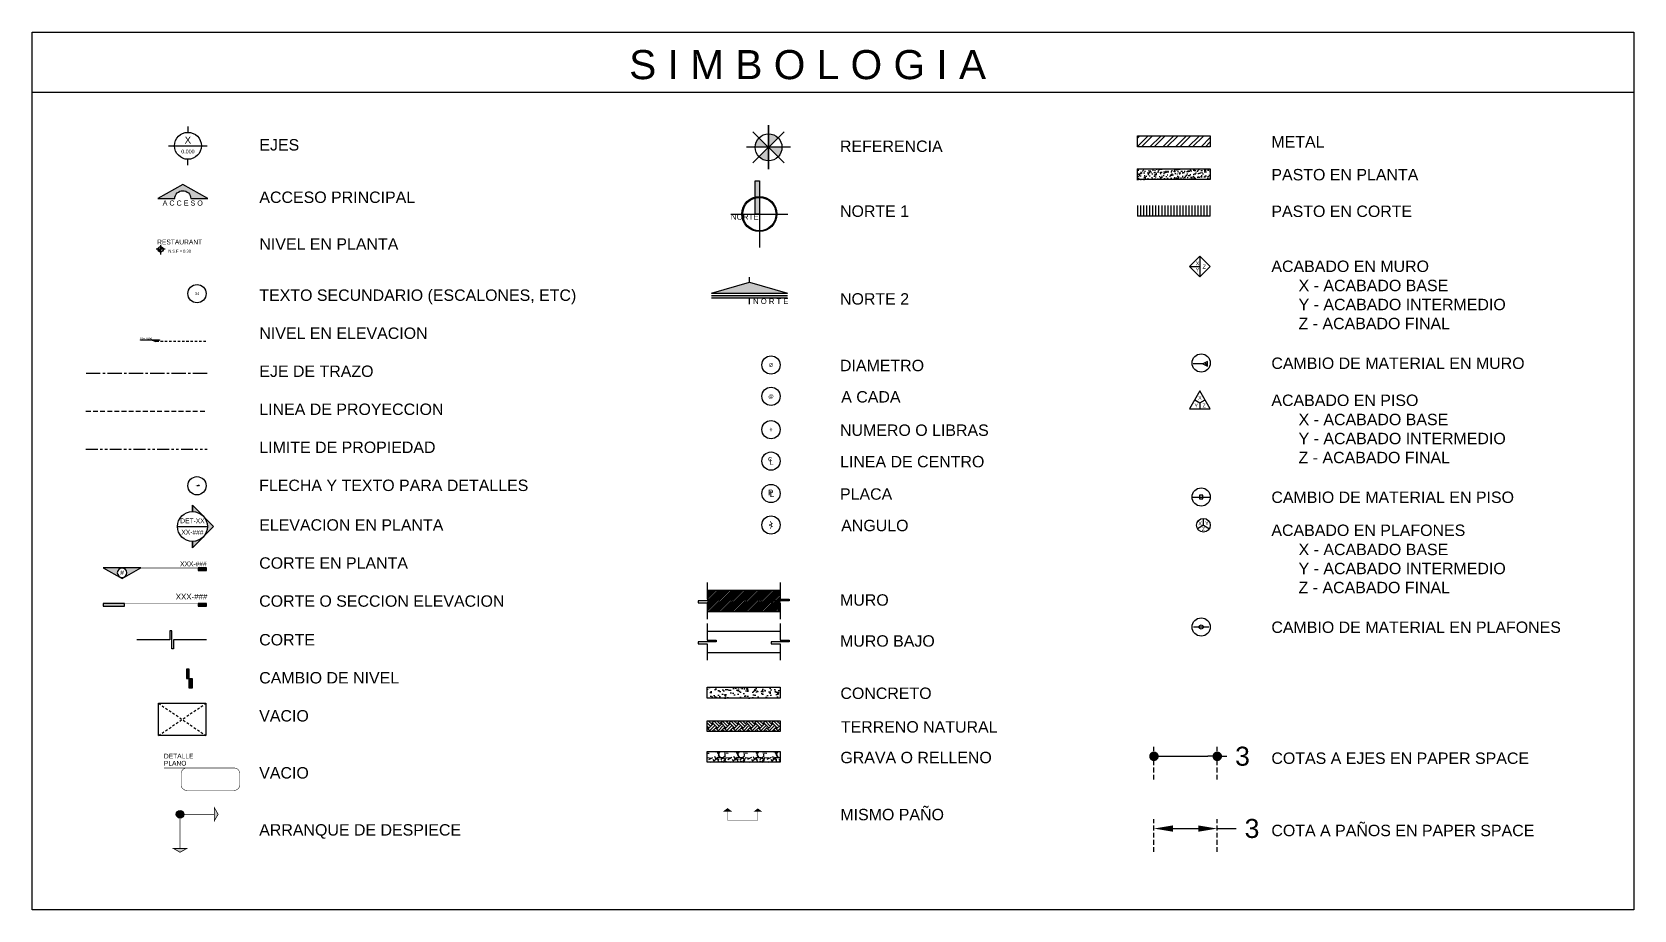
# Model space of a CAD drawing. Header units: metres. Extents: x 8 to 298, y 7 to 251.
# Drawn here: x 69.1 to 153.3, y 204.9 to 251 of the extents above; entities that cross this region are included whole.
import ezdxf
from ezdxf.enums import TextEntityAlignment as Align

# ---------------------------------------------------------------- set-up
doc = ezdxf.new("R2010")
doc.units = ezdxf.units.M
doc.header["$MEASUREMENT"] = 0
for name, pattern in [('CENTER2', [1.125, 0.75, -0.125, 0.125, -0.125]), ('DASHED', [19.05, 12.7, -6.35]), ('HIDDEN', [0.375, 0.25, -0.125]), ('HIDDEN2', [0.1875, 0.125, -0.0625]), ('PHANTOM2', [1.25, 0.625, -0.125, 0.125, -0.125, 0.125, -0.125])]:
    doc.linetypes.add(name, pattern=pattern)
for name, color, linetype in [('A-COTAS', 2, 'Continuous'), ('A-DETALLES', 3, 'Continuous'), ('A-FLECHAS', 2, 'Continuous'), ('A-HATCH', 8, 'Continuous'), ('A-MUROS', 1, 'Continuous'), ('A-SIMBOLOGIA', 3, 'Continuous'), ('A-TEXTOS', 2, 'Continuous')]:
    doc.layers.add(name, color=color, linetype=linetype)
doc.styles.add('75', font='arial.ttf')
doc.styles.add('ARIAL', font='arial.ttf')
doc.styles.add('ch-100', font='arial.ttf')
doc.styles.add('NOT-50', font='arial.ttf')
doc.styles.get("Standard").update_dxf_attribs({"font": 'arial.ttf'})
doc.styles.add('TEXTO1', font='ARCHISEL.SHX')
doc.dimstyles.new('COTAS BASICA', dxfattribs={"dimtxt": 1, "dimasz": 1, "dimexe": 0.5, "dimexo": 0.5, "dimgap": 0.5, "dimtad": 0, "dimdec": 0, "dimlfac": 1000, "dimzin": 9, "dimdsep": 46, "dimtxsty": 'Standard', "dimcen": 0, "dimclrd": 2, "dimclre": 8, "dimclrt": 3, "dimadec": 0, "dimazin": 0, "dimtfac": 1, "dimtdec": 0, "dimtmove": 0, "dimatfit": 3, "dimfxl": 1, "dimarcsym": 0})
doc.dimstyles.new('ENTREJES', dxfattribs={"dimtxt": 0.15, "dimasz": 0.075, "dimexe": 0.1, "dimexo": 0.1, "dimgap": 0.1, "dimtad": 0, "dimtih": 1, "dimtoh": 1, "dimzin": 1, "dimdsep": 46, "dimtxsty": 'TEXTO1', "dimcen": 0.1, "dimclrd": 2, "dimclrt": 2, "dimadec": 0, "dimazin": 0, "dimtm": 1e-09, "dimtfac": 1, "dimtix": 1, "dimtofl": 0, "dimtmove": 2, "dimatfit": 3, "dimfxl": 1, "dimtvp": 1, "dimtolj": 1, "dimtzin": 0, "dimarcsym": 0})

msp = doc.modelspace()

# ---------------------------------------------------------------- texts
at = {"layer": 'A-TEXTOS'}
for s, p in [('EJES', (81.0432621, 245.1100001)), ('REFERENCIA', (111.5835639, 245.0340901)), ('ACCESO PRINCIPAL', (81.0432621, 242.3525792)), ('NORTE 1', (111.5856103, 241.6207134)), ('NIVEL EN PLANTA', (81.0432621, 239.8931123)), ('TEXTO SECUNDARIO (ESCALONES, ETC)', (81.0432621, 237.203104)), ('NORTE 2', (111.5856103, 237.0069478)), ('NIVEL EN ELEVACION', (81.0432621, 235.203104)), ('EJE DE TRAZO', (81.0408065, 233.203104)), ('DIAMETRO', (111.5847917, 233.5050198)), ('A CADA', (111.6494575, 231.8570148)), ('LINEA DE PROYECCION', (81.0408065, 231.203104)), ('NUMERO O LIBRAS', (111.5856103, 230.1029555)), ('LIMITE DE PROPIEDAD', (81.0408065, 229.203104)), ('LINEA DE CENTRO', (111.5880659, 228.4494842)), ('FLECHA Y TEXTO PARA DETALLES', (81.0334395, 227.203104)), ('PLACA', (111.5847917, 226.7447521)), ('ELEVACION EN PLANTA', (81.0358951, 225.1172836)), ('ANGULO', (111.6494575, 225.0908739)), ('CORTE EN PLANTA', (81.0358951, 223.1172836)), ('CORTE O SECCION ELEVACION', (81.0358951, 221.1172836)), ('MURO', (111.5872474, 221.1726346)), ('CORTE', (81.0358951, 219.0821327)), ('MURO BAJO', (111.5872474, 219.0175859)), ('CAMBIO DE NIVEL', (81.0358951, 217.0821327)), ('CONCRETO', (111.6077112, 216.2675229)), ('VACIO', (81.0358951, 215.0821327)), ('TERRENO NATURAL', (111.6298122, 214.4996237)), ('GRAVA O RELLENO', (111.6048463, 212.8888716)), ('VACIO', (81.0358951, 212.0821327)), ('MISMO PAÑO', (111.6048463, 209.8888716)), ('ARRANQUE DE DESPIECE', (81.0358951, 209.0821327))]:
    msp.add_text(s, height=0.6, dxfattribs=at).set_placement(p, align=Align.MIDDLE_LEFT)
at = {"layer": 'A-TEXTOS', "style": 'ARIAL'}
msp.add_text('34', height=0.1368, dxfattribs=at).set_placement((77.6620981, 237.2192631))
at = {"layer": 'A-TEXTOS'}
for s, p in [('Ø', (107.956758, 233.5319901)), ('@', (107.956758, 231.8835759)), ('#', (107.956758, 230.1299258))]:
    msp.add_text(s, height=0.2, dxfattribs=at).set_placement(p, align=Align.MIDDLE_CENTER)
at = {"layer": 'A-TEXTOS', "attachment_point": 1}
for s, insert, char_height, width in [('S I M B O L O G I A', (100.4962882, 250.0936366), 1.530813975, 49.202104634), ('\\pxql;METAL', (134.2762912, 245.568868), 0.6, 26.215051963), ('\\pxql;PASTO EN PLANTA', (134.2762912, 243.8402573), 0.6, 26.215051963), ('\\pxql;PASTO EN CORTE', (134.2762912, 241.9152134), 0.6, 26.215051963), ('\\pxql;ACABADO EN MURO', (134.2762912, 239.0223821), 0.6, 26.215051963), ('\\pxql;X - ACABADO BASE\\PY - ACABADO INTERMEDIO\\PZ - ACABADO FINAL', (135.7073653, 238.0131234), 0.6, 26.215051963), ('\\pxql;CAMBIO DE MATERIAL EN MURO', (134.2762912, 233.9228672), 0.6, 26.215051963), ('\\pxql;ACABADO EN PISO', (134.2762912, 231.9745859), 0.6, 26.215051963), ('\\pxql;X - ACABADO BASE\\PY - ACABADO INTERMEDIO\\PZ - ACABADO FINAL', (135.7073653, 230.9653271), 0.6, 26.215051963), ('\\pxql;CAMBIO DE MATERIAL EN PISO', (134.2762912, 226.8750709), 0.6, 26.215051963), ('\\pxql;ACABADO EN PLAFONES', (134.2762912, 225.1393083), 0.6, 26.215051963), ('\\pxql;X - ACABADO BASE\\PY - ACABADO INTERMEDIO\\PZ - ACABADO FINAL', (135.7073653, 224.1300496), 0.6, 26.215051963), ('\\pxql;CAMBIO DE MATERIAL EN PLAFONES', (134.2762912, 220.0397933), 0.6, 26.215051963), ('\\pxql;COTAS A EJES EN PAPER SPACE', (134.2762912, 213.1521717), 0.6, 26.215051963), ('\\pxql;COTA A PAÑOS EN PAPER SPACE', (134.2762912, 209.3519159), 0.6, 26.215051963)]:
    msp.add_mtext(s, dxfattribs=dict(at, insert=insert, char_height=char_height, width=width))
at = {"layer": 'A-TEXTOS', "insert": (77.7600718, 227.1798363), "char_height": 0.005, "width": 0.103230318, "attachment_point": 3, "style": 'NOT-50'}
msp.add_mtext('\\pxqr;CARGADOR VERTICAL\\PDE ALUMINIO', dxfattribs=at)
at = {"layer": 'A-TEXTOS', "style": 'ARIAL'}
for tag, text, p in [('PLANO', 'XX-###', (76.6155957, 212.5870365)), ('DETALLE', 'DET-XX', (76.8000261, 212.9620365))]:
    msp.add_attdef(tag, text=text, height=0.25, dxfattribs=at).set_placement(p, align=Align.MIDDLE_CENTER)

# ---------------------------------------------------------------- blocks, each defined once
blk = doc.blocks.new('ACABADO-M')
at = {"color": 0}
for q in [(-0.235, -0.136), (0, 0.271), (0.235, -0.136)]:
    blk.add_line((0, 0), q, dxfattribs=at)
blk.add_circle((0, 0), 0.271, dxfattribs=at)
at = {"color": 2, "style": '75'}
for tag, p in [('M-1ER-ACABADO', (0.139, 0.08)), ('M-BASE', (-0.13, 0.075)), ('M-2DO-ACABADO', (0, -0.151))]:
    blk.add_attdef(tag, text='', height=0.15, dxfattribs=at).set_placement(p, align=Align.MIDDLE_CENTER)
blk = doc.blocks.new('PL-ACABADO')
at = {"color": 0}
for p, q in [((-0.205, 0.118), (0, 0)), ((0, 0), (0.205, 0.118)), ((0, 0), (0, -0.237))]:
    blk.add_line(p, q, dxfattribs=at)
blk.add_lwpolyline([(0, 0.474), (-0.41, -0.237), (0.41, -0.237)], close=True, dxfattribs=at)
at = {"color": 2, "style": '75'}
for tag, p in [('PL-1', (0, 0.197)), ('PL-2', (-0.146, -0.109)), ('PL-3', (0.166, -0.109))]:
    blk.add_attdef(tag, text='', height=0.15, dxfattribs=at).set_placement(p, align=Align.MIDDLE_CENTER)
blk = doc.blocks.new('P-ACABADO')
at = {"color": 0}
for p, q in [((-0.407, 0), (0, 0)), ((0, 0.407), (0, -0.407))]:
    blk.add_line(p, q, dxfattribs=at)
blk.add_lwpolyline([(0, 0.407), (-0.407, 0), (0, -0.407), (0.407, 0)], close=True, dxfattribs=at)
at = {"color": 2, "style": '75'}
for tag, p in [('P-ACABADO', (-0.093, 0.129)), ('3ER-ACABADO-P', (0.173, 0)), ('2DO-ACABADO-P', (-0.093, -0.129))]:
    blk.add_attdef(tag, text='', height=0.15, dxfattribs=at).set_placement(p, align=Align.MIDDLE_CENTER)
blk = doc.blocks.new('AC2')
at = {"color": 0}
blk.add_lwpolyline([(4134.018, 719.153), (4134.946, 719.153)], dxfattribs=at)
blk.add_lwpolyline([(4134.576, 719.247), (4134.388, 719.247), (4134.388, 719.059), (4134.576, 719.059)], close=True, dxfattribs=at)
blk = doc.blocks.new('AC3')
at = {"color": 0}
blk.add_lwpolyline([(4134.891, 712.318), (4134.074, 712.318)], dxfattribs=at)
blk.add_circle((4134.482, 712.318), 0.107, dxfattribs=at)
blk = doc.blocks.new('AC1')
at = {"color": 0}
for points in [[(4134.562, 726.158), (4134.065, 726.158)], [(4134.819, 726.029), (4134.691, 726.222)]]:
    blk.add_lwpolyline(points, dxfattribs=at)
blk.add_lwpolyline([(4134.562, 726.158), (4134.819, 726.029), (4134.819, 726.286)], close=True, dxfattribs=at)
blk = doc.blocks.new('NIVEL ELEVACION')
for points in [[(0.66, 0.29), (0.66, 0.26), (-2.83, 0.26), (-2.83, 0.29)], [(0.66, 0.23), (-0.66, 0.23), (0, 0)]]:
    blk.add_hatch(color=8).paths.add_polyline_path(points)
at = {"color": 3}
for points in [[(0.66, 0.29), (0.66, 0.26), (-2.83, 0.26), (-2.83, 0.29)], [(0, 0), (0.66, 0.23), (-0.66, 0.23)]]:
    blk.add_lwpolyline(points, close=True, dxfattribs=at)
at = {"color": 7, "style": 'ARIAL'}
blk.add_attdef('NIVEL', text='', height=0.351, dxfattribs=at).set_placement((-2.83, 0.29), align=Align.BOTTOM_LEFT)
blk = doc.blocks.new('EJE BASICA')
at = {"color": 3}
for p, q in [((0, 1.017), (0, 0.708)), ((-1.017, 0), (1.017, 0)), ((0, -1.017), (0, -0.708))]:
    blk.add_line(p, q, dxfattribs=at)
blk.add_circle((0, 0), 0.708, dxfattribs=at)
at = {"color": 7, "style": 'ARIAL'}
for tag, height, p in [('EJE', 0.36, (0, 0.3)), ('DISTANCIA', 0.2, (0, -0.3))]:
    blk.add_attdef(tag, text='', height=height, dxfattribs=at).set_placement(p, align=Align.MIDDLE_CENTER)
blk = doc.blocks.new('NIVEL')
at = {"color": 3}
for p, q in [((0, 0.223), (0, -0.274)), ((0.239, 0), (-0.239, 0))]:
    blk.add_line(p, q, dxfattribs=at)
at = {"color": 8, "const_width": 0.137}
for points in [[(-0.068, 0, 0.414214), (0, -0.068)], [(0.068, 0, 0.414214), (0, 0.068)]]:
    blk.add_lwpolyline(points, format="xyb", dxfattribs=at)
at = {"color": 3}
blk.add_circle((0, 0), 0.137, dxfattribs=at)
at = {"style": 'ARIAL'}
for tag, height, p in [('AREA', 0.25, (1, 0.383)), ('NIVEL', 0.15, (1, -0.1))]:
    blk.add_attdef(tag, text='', height=height, dxfattribs=at).set_placement(p, align=Align.MIDDLE_CENTER)
blk = doc.blocks.new('*U29')
h = blk.add_hatch(color=8)
h.paths.add_polyline_path([(0, 0.57), (-2, 0), (2, 0)])
h.paths.add_polyline_path([(2, -0.25), (2, -0.125), (-2, -0.125), (-2, -0.25)])
at = {"color": 0}
for points in [[(0, 0.57), (0, 0.846)], [(-2, 0), (0, 0.57), (2, 0)], [(-2, 0), (2, 0)], [(-2, -0.125), (2, -0.125)], [(-2, -0.25), (2, -0.25)], [(0, -0.576), (0, -0.25)]]:
    blk.add_lwpolyline(points, dxfattribs=at)
at = {"color": 2, "insert": (0.194, -0.281), "char_height": 0.288, "width": 12.58322, "attachment_point": 1}
blk.add_mtext('\\pxql;N O R T E', dxfattribs=at)
blk = doc.blocks.new('*U28')
h = blk.add_hatch(color=8)
edge = h.paths.add_edge_path()
edge.add_line((0.417, 0), (1.319, 0))
edge.add_line((1.319, 0), (0, 0.748))
edge.add_line((0, 0.748), (-1.319, 0))
edge.add_line((-1.319, 0), (-0.417, 0))
edge.add_arc((0, 0), 0.417, 90, 180, ccw=False)
edge.add_arc((0, 0), 0.417, 0, 90, ccw=False)
at = {"color": 0}
blk.add_lwpolyline([(0.417, 0), (1.319, 0), (0, 0.748), (-1.319, 0), (-0.417, 0, -0.414214), (0, 0.417, -0.414214)], format="xyb", close=True, dxfattribs=at)
at = {"color": 2, "style": 'ARIAL'}
blk.add_text('A C C E S O', height=0.27, dxfattribs=at).set_placement((0, -0.1), align=Align.TOP_CENTER)
blk = doc.blocks.new('LINEA CENTRO')
at = {"color": 0, "style": 'ch-100'}
for s, p in [('c', (-0.156, -0.013)), ('L', (-0.089, -0.195))]:
    blk.add_text(s, height=0.3, dxfattribs=at).set_placement(p)
blk = doc.blocks.new('PLACA')
at = {"color": 0, "style": 'ch-100'}
for s, p in [('P', (-0.152, -0.1)), ('L', (-0.062, -0.175))]:
    blk.add_text(s, height=0.3, dxfattribs=at).set_placement(p)
blk = doc.blocks.new('ANGULO')
at = {"color": 0, "style": 'ch-100'}
for s, p in [('<', (0, 0)), (')', (0, 0.042))]:
    blk.add_text(s, height=0.3, dxfattribs=at).set_placement(p, align=Align.MIDDLE_CENTER)
blk = doc.blocks.new('REFERENCIA')
h = blk.add_hatch(color=8)
h.paths.add_polyline_path([(0, 0), (-0.5, 0.5, 0.198912), (-0.708, 0)])
h.paths.add_polyline_path([(0.5, 0.5, 0.198912), (0, 0.708), (0, 0)])
h.paths.add_polyline_path([(0, 0), (0.5, -0.5, 0.198912), (0.708, 0)])
h.paths.add_polyline_path([(0, 0), (-0.5, -0.5, 0.198912), (0, -0.708)])
at = {"color": 0}
for p, q in [((0, 1.158), (0, -1.158)), ((0, -1.158), (0, 1.158)), ((0.819, 0.819), (-0.819, -0.819)), ((0.819, -0.819), (-0.819, 0.819)), ((1.158, 0), (-1.158, 0))]:
    blk.add_line(p, q, dxfattribs=at)
blk.add_circle((0, 0), 0.708, dxfattribs=at)
blk = doc.blocks.new('*U25')
h = blk.add_hatch(color=0)
h.dxf.hatch_style = 1
h.paths.add_polyline_path([(0, 0.787), (0, 1.114), (0.557, 0.557, 0.198912)])
h.paths.add_polyline_path([(0.557, -0.557, 0.414214), (0.557, 0.557), (1.114, 0)])
h.paths.add_polyline_path([(0, -1.114), (0, -0.787, 0.198912), (0.557, -0.557)])
at = {"color": 0}
blk.add_line((-0.787, 0), (0.787, 0), dxfattribs=at)
blk.add_lwpolyline([(0, -1.114), (0, -0.787), (0, -1.114), (1.114, 0), (0, 1.114), (0, 0.787), (0, 1.114)], dxfattribs=at)
blk.add_circle((0, 0), 0.787, dxfattribs=at)
at = {"color": 2, "style": 'ARIAL'}
for tag, p in [('DETALLE', (0, 0.3)), ('PLANO', (0, -0.3))]:
    blk.add_attdef(tag, text='', height=0.25, dxfattribs=at).set_placement(p, align=Align.MIDDLE_CENTER)
blk = doc.blocks.new('_Dot')
at = {"color": 0, "linetype": 'ByBlock', "lineweight": -2}
blk.add_line((-0.5, 0), (-1, 0), dxfattribs=at)
at = {"color": 0, "linetype": 'ByBlock', "const_width": 0.5}
blk.add_lwpolyline([(-0.25, 0, 1), (0.25, 0, 1)], format="xyb", close=True, dxfattribs=at)
blk = doc.blocks.new('*D151')
at = {"layer": 'A-COTAS', "color": 8, "linetype": 'HIDDEN', "lineweight": -2, "transparency": 16777216}
for p, q in [((128.1, 211.73), (128.1, 213.451)), ((131.43, 211.73), (131.43, 213.451))]:
    blk.add_line(p, q, dxfattribs=at)
at = {"layer": 'A-COTAS', "color": 2, "lineweight": -2, "transparency": 16777216}
for p, q in [((128.6, 212.951), (130.93, 212.951)), ((131.43, 212.951), (131.93, 212.951))]:
    blk.add_line(p, q, dxfattribs=at)
at = {"layer": 'Defpoints', "color": 0, "transparency": 16777216}
for p in [(131.43, 212.951), (128.1, 211.23), (131.43, 211.23)]:
    blk.add_point(p, dxfattribs=at)
at = {"layer": 'A-COTAS', "color": 2, "lineweight": -2, "transparency": 16777216, "xscale": 0.5, "yscale": 0.5, "zscale": 0.5, "rotation": 180}
blk.add_blockref('_Dot', (128.1, 212.951), dxfattribs=at)
at = {"layer": 'A-COTAS', "color": 2, "lineweight": -2, "transparency": 16777216, "xscale": 0.5, "yscale": 0.5, "zscale": 0.5}
blk.add_blockref('_Dot', (131.43, 212.951), dxfattribs=at)
at = {"layer": 'A-COTAS', "color": 3, "transparency": 16777216, "insert": (132.757, 212.951), "char_height": 1, "attachment_point": 5}
blk.add_mtext('3', dxfattribs=at)
blk = doc.blocks.new('*D152')
at = {"layer": 'A-COTAS', "color": 8, "linetype": 'HIDDEN', "lineweight": -2, "transparency": 16777216}
for p, q in [((128.1, 207.93), (128.1, 209.651)), ((131.43, 207.93), (131.43, 209.651))]:
    blk.add_line(p, q, dxfattribs=at)
at = {"layer": 'A-COTAS', "color": 2, "lineweight": -2, "transparency": 16777216}
for p, q in [((129.1, 209.151), (130.43, 209.151)), ((131.43, 209.151), (132.43, 209.151))]:
    blk.add_line(p, q, dxfattribs=at)
at = {"layer": 'A-COTAS', "color": 2, "transparency": 16777216}
for points in [[(129.1, 209.318), (129.1, 208.985), (128.1, 209.151)], [(130.43, 209.318), (130.43, 208.985), (131.43, 209.151)]]:
    blk.add_solid(points, dxfattribs=at)
at = {"layer": 'Defpoints', "color": 0, "transparency": 16777216}
for p in [(131.43, 209.151), (128.1, 207.43), (131.43, 207.43)]:
    blk.add_point(p, dxfattribs=at)
at = {"layer": 'A-COTAS', "color": 3, "transparency": 16777216, "insert": (133.257, 209.151), "char_height": 1, "attachment_point": 5}
blk.add_mtext('3', dxfattribs=at)
blk = doc.blocks.new('*U24')
for points in [[(-5.445, 0), (-5.445, -0.137), (-4.318, -0.137), (-4.318, 0)], [(-0.445, 0), (-0.445, -0.137), (0, -0.137), (0, 0)]]:
    blk.add_hatch(color=8).paths.add_polyline_path(points)
at = {"color": 0}
for points in [[(-5.445, 0), (-5.445, -0.137), (-4.318, -0.137), (-4.318, 0)], [(-0.445, 0), (-0.445, -0.137), (0, -0.137), (0, 0)]]:
    blk.add_lwpolyline(points, close=True, dxfattribs=at)
at = {"color": 0, "linetype": 'DASHED', "const_width": 0.03}
blk.add_lwpolyline([(-4.318, -0.015), (-0.445, -0.015)], dxfattribs=at)
at = {"color": 2, "style": 'ARIAL'}
blk.add_attdef('UBICACION', text='', height=0.297, dxfattribs=at).set_placement((0.035, 0.216), align=Align.RIGHT)
blk = doc.blocks.new('*U27')
h = blk.add_hatch(color=8)
h.paths.add_polyline_path([(-4.45, 0.575), (-5.445, 0), (-3.454, 0)])
h.paths.add_polyline_path([(-4.2, 0.269, -1), (-4.7, 0.269, -1)], flags=16)
blk.add_hatch(color=8).paths.add_polyline_path([(-0.445, 0.15), (0, 0.15), (0, 0), (-0.445, 0)])
at = {"color": 0}
for points in [[(-5.445, 0), (-4.45, 0.575), (-3.454, 0)], [(-0.445, 0.15), (0, 0.15), (0, 0), (-0.445, 0)]]:
    blk.add_lwpolyline(points, close=True, dxfattribs=at)
at = {"color": 0, "linetype": 'DASHED', "const_width": 0.03}
blk.add_lwpolyline([(-3.703, 0.015), (-0.445, 0.015)], dxfattribs=at)
at = {"color": 0}
blk.add_circle((-4.45, 0.269), 0.25, dxfattribs=at)
at = {"color": 2, "style": 'ARIAL'}
blk.add_attdef('CORTE', text='', height=0.25, dxfattribs=at).set_placement((-4.45, 0.269), align=Align.MIDDLE_CENTER)
blk.add_attdef('UBICACION', text='', height=0.25, dxfattribs=at).set_placement((0, -0.075), align=Align.TOP_RIGHT)
blk = doc.blocks.new('NORTE')
blk.add_hatch(color=8).paths.add_polyline_path([(0, 0), (-0.217, 0), (-0.217, 1.753), (0, 1.753)])
at = {"color": 0}
blk.add_lwpolyline([(0, 0), (-0.217, 0), (-0.217, 1.753), (0, 1.753)], close=True, dxfattribs=at)
for points in [[(0, 1.753), (0, -1.753)], [(-1.5, 0), (1.5, 0)]]:
    blk.add_lwpolyline(points, dxfattribs=at)
for radius in [0.925, 0.875]:
    blk.add_circle((0, 0), radius, dxfattribs=at)
at = {"color": 2}
blk.add_text('NORTE', height=0.3, dxfattribs=at).set_placement((-1.5, 0), align=Align.TOP_LEFT)
blk = doc.blocks.new('CAMBIO DE NIVEL')
h = blk.add_hatch(color=8)
h.paths.add_polyline_path([(0, 0.5), (-0.15, 0.5), (-0.15, 0), (0, 0)])
h.paths.add_polyline_path([(0.15, 0), (0, 0), (0, -0.5), (0.15, -0.5)])
at = {"color": 0}
blk.add_lwpolyline([(-0.15, 0), (0.15, 0), (0.15, -0.5), (0, -0.5), (0, 0.5), (-0.15, 0.5)], close=True, dxfattribs=at)
blk = doc.blocks.new('despiece')
h = blk.add_hatch(color=0)
h.dxf.hatch_style = 1
h.paths.add_polyline_path([(0.5, 0), (0.45, 0.087), (0.45, -0.087)])
h.paths.add_polyline_path([(0.087, -0.45), (-0.087, -0.45), (0, -0.5)])
h = blk.add_hatch(color=0)
h.dxf.hatch_style = 1
edge = h.paths.add_edge_path()
edge.add_arc((0, 0), 0.05, -90, 270)
at = {"color": 0, "const_width": 0.01}
blk.add_lwpolyline([(0, -0.45), (0, 0), (0.45, 0)], dxfattribs=at)
for points in [[(0.45, -0.087), (0.5, 0), (0.45, 0.087)], [(-0.087, -0.45), (0, -0.5), (0.087, -0.45)]]:
    blk.add_lwpolyline(points, close=True, dxfattribs=at)
at = {"color": 0}
blk.add_circle((0, 0), 0.05, dxfattribs=at)

# ---------------------------------------------------------------- dimensions: what is measured, and where the dimension line sits
at = {"layer": 'A-COTAS'}
for base, p1, p2, override, picture, middle in [((131.4296043, 212.9514408), (128.1000372, 211.2299669), (131.4296043, 211.2299669), {"dimasz": 0.5, "dimlfac": -3.48867, "dimblk1": 'Dot', "dimblk2": 'Dot', "dimsah": 1}, '*D151', (132.7570259, 212.9514408)), ((131.4296043, 209.151185), (128.1000372, 207.4297111), (131.4296043, 207.4297111), {"dimlfac": -3.48867}, '*D152', (133.2570259, 209.151185))]:
    dim = msp.add_linear_dim(base=base, p1=p1, p2=p2, dimstyle='COTAS BASICA', override=override, dxfattribs=at)
    dim.commit()
    dim.dimension.update_dxf_attribs({"geometry": picture, "text_midpoint": middle})

# ---------------------------------------------------------------- hatches: boundary and pattern name
at = {"layer": 'A-DETALLES'}
h = msp.add_hatch(color=1, dxfattribs=at)
h.dxf.hatch_style = 1
h.paths.add_polyline_path([(105.671338, 210.2120168), (105.671338, 210.0476352), (105.8897993, 210.0476352)])
h.paths.add_polyline_path([(105.671338, 210.2120168), (105.4528767, 210.0476352), (105.671338, 210.0476352)])
h = msp.add_hatch(color=1, dxfattribs=at)
h.dxf.hatch_style = 1
h.paths.add_polyline_path([(107.2635947, 210.2120168), (107.2635947, 210.0476352), (107.0451334, 210.0476352)])
h.paths.add_polyline_path([(107.2635947, 210.2120168), (107.482056, 210.0476352), (107.2635947, 210.0476352)])
at = {"layer": 'A-HATCH'}
h = msp.add_hatch(dxfattribs=at)
h.set_pattern_fill('ANSI32', color=256, scale=0.05, style=0)
h.set_pattern_definition([(45, (-4003.89874, -494.26187), (-0.336759605, 0.336759605), []), (45, (-4003.67423, -494.26187), (-0.336759605, 0.336759605), [])])
h.paths.add_polyline_path([(127.2253425, 245.5736123), (131.0629332, 245.5736123), (131.0629332, 245.0062315), (127.2253425, 245.0062315)])
h = msp.add_hatch(dxfattribs=at)
h.set_pattern_fill('AR-SAND', color=256, scale=0.005, angle=45, style=0)
h.set_pattern_definition([(82.5, (-4003.89874, -492.5664), (-0.178690674, 0.167376745), [0, -0.19304, 0, -0.2159, 0, -0.206375]), (52.5, (-4003.89874, -492.5664), (-0.094505464, 0.412366426), [0, -0.10414, 0, -0.17399, 0, -0.066675]), (12.5, (-4004.0092, -492.67685), (0.279149913, 0.280166156), [0, -0.0635, 0, -0.2286, 0, -0.29845]), (2.5, (-4004.0092, -492.67685), (0.191140555, 0.34877539), [0, -0.03175, 0, -0.14986, 0, -0.17145])])
h.paths.add_polyline_path([(127.2253425, 243.8453235), (131.0629332, 243.8453235), (131.0629332, 243.2779426), (127.2253425, 243.2779426)])
h = msp.add_hatch(dxfattribs=at)
h.set_pattern_fill('ANSI31', color=256, scale=0.05, angle=45, style=0)
h.set_pattern_definition([(90, (-4003.89874, -492.5664), (-0.15875, 3e-17), [])])
h.paths.add_polyline_path([(127.2253425, 241.9202796), (131.0629332, 241.9202796), (131.0629332, 241.3528987), (127.2253425, 241.3528987)])
h = msp.add_hatch(dxfattribs=at)
h.set_pattern_fill('ANSI31', color=256, scale=0.02, style=0)
h.set_pattern_definition([(45, (-4271.16836, -339.38566), (-0.0449012806, 0.0449012806), [])])
h.paths.add_polyline_path([(108.4360995, 221.6904922), (104.5985088, 221.6904922), (104.5985088, 220.5557305), (108.4360995, 220.5557305)])
h = msp.add_hatch(dxfattribs=at)
h.set_pattern_fill('AR-CONC', color=256, scale=0.003, style=0)
h.set_pattern_definition([(50, (-4026.52557, -526.6309), (0.546554007, -0.047817257), [0.05715, -0.62865]), (355, (-4026.52557, -526.6309), (-0.10572848, 0.57316993), [0.04572, -0.50292]), (100.451, (-4026.48, -526.6349), (0.440827505, 0.525350063), [0.04857, -0.53427]), (46.1842, (-4026.5256, -526.4785), (0.81323712, -0.12612698), [0.085725, -0.942975]), (96.6356, (-4026.4578, -526.489), (0.7122127, 0.74227667), [0.072855, -0.801405]), (351.184, (-4026.5256, -526.4785), (0.71221382, 0.74227535), [0.06858, -0.75438]), (21, (-4026.44937, -526.5166), (0.45484464, -0.306796556), [0.05715, -0.62865]), (326, (-4026.44937, -526.5166), (0.185406085, 0.5525639), [0.04572, -0.50292]), (71.4514, (-4026.41147, -526.54217), (0.64024947, 0.24576857), [0.04857, -0.53427]), (37.5, (-4026.52557, -526.6309), (0.00926581, 0.253665117), [0, -0.496824, 0, -0.51054, 0, -0.504825]), (7.5, (-4026.52557, -526.6309), (0.200458988, 0.300541724), [0, -0.291084, 0, -0.485394, 0, -0.192405]), (327.5, (-4026.6955, -526.6309), (0.4067717855, -0.017186232), [0, -0.1905, 0, -0.59436, 0, -0.78867]), (317.5, (-4026.7717, -526.6309), (0.444387544, 0.076279473), [0, -0.24765, 0, -0.394716, 0, -0.56007])])
h.paths.add_polyline_path([(104.5985088, 216.5832303), (108.4360995, 216.5832303), (108.4360995, 216.0158494), (104.5985088, 216.0158494)])
h = msp.add_hatch(dxfattribs=at)
h.set_pattern_fill('EARTH', color=256, scale=0.05, angle=45, style=0)
h.set_pattern_definition([(45, (-4026.52557, -526.6309), (3e-17, 0.449012806), [0.3175, -0.3175]), (45, (-4026.60976, -526.5467), (3e-17, 0.449012806), [0.3175, -0.3175]), (45, (-4026.69395, -526.46252), (3e-17, 0.449012806), [0.3175, -0.3175]), (135, (-4026.69395, -526.4064), (-0.449012806, 3e-17), [0.3175, -0.3175]), (135, (-4026.60976, -526.3222), (-0.449012806, 3e-17), [0.3175, -0.3175]), (135, (-4026.52557, -526.238), (-0.449012806, 3e-17), [0.3175, -0.3175])])
h.paths.add_polyline_path([(104.5985088, 214.8153311), (108.4360995, 214.8153311), (108.4360995, 214.2479502), (104.5985088, 214.2479502)])
h = msp.add_hatch(dxfattribs=at)
h.set_pattern_fill('GRAVEL', color=256, scale=0.04, style=0)
h.set_pattern_definition([(228.0128, (-4025.79405, -527.22565), (-8.1280069064, -9.1440112358), [0.1366884, -13.5322]), (184.9697, (-4025.88549, -527.32725), (12.19201972247, 1.01599283015), [0.234562, -23.2216]), (132.5104, (-4026.11917, -527.34757), (10.1599926073, -11.176010917), [0.1653928, -16.37388]), (267.2737, (-4026.51541, -527.60157), (1.01599558833, 20.31999346135), [0.213602, -21.14656]), (292.8337, (-4026.52557, -527.81493), (-5.0800144222, 12.192006932), [0.2094536, -20.73592]), (357.2737, (-4026.44429, -528.00797), (-20.31999346135, 1.01599558833), [0.213602, -21.14656]), (37.6942, (-4026.23093, -528.01813), (-13.2080083445, -10.1599909428), [0.2824776, -27.96524]), (72.2553, (-4026.00741, -527.84541), (7.1120142262, 22.3520064824), [0.266688, -26.40212]), (121.4296, (-4025.92613, -527.59141), (-8.1280020941, 13.207984464), [0.2143252, -21.2182]), (175.2364, (-4026.03789, -527.40853), (11.1759912212, -1.0159904651), [0.2446852, -11.98956]), (222.3974, (-4026.28173, -527.38821), (-12.1920003669, -11.17598546025), [0.3164312, -31.32672]), (138.8141, (-4025.50957, -527.61173), (-7.1119954697, 6.0959906228), [0.108002, -10.69224]), (171.4692, (-4025.59085, -527.54061), (13.20797983824, -2.03200512), [0.2054728, -20.34184]), (225, (-4025.79405, -527.5101), (-2e-16, -1.01599931), [0.1436836, -1.293156]), (203.1986, (-4025.86517, -527.38821), (5.0800171302, 2.0320089097), [0.0773764, -7.66024]), (291.8014, (-4025.93629, -527.4187), (-1.016000713, 3.0480019635), [0.1094264, -5.36192]), (30.9638, (-4025.89565, -527.52029), (3.047996782, 2.0320015835), [0.177728, -5.74652]), (161.5651, (-4025.74325, -527.42885), (2.032000927, -1.01599849), [0.1285148, -3.08436]), (16.3895, (-4026.52557, -527.41869), (10.1600056056, 3.04799366), [0.1800352, -17.82352]), (70.3462, (-4026.35285, -527.36789), (-4.0639886755, -11.1759841954), [0.1510396, -14.95288]), (293.1986, (-4025.74325, -527.22565), (-2.0320089097, 5.0800171302), [0.154752, -7.58288]), (343.6105, (-4025.68229, -527.36789), (-10.1600056056, 3.04799366), [0.1800352, -17.82352]), (339.444, (-4026.52557, -528.04861), (-5.0800063057, 2.0319975344), [0.173614, -8.50708]), (294.7751, (-4026.36301, -528.10957), (-5.0799881615, 11.1759948105), [0.1454688, -14.40144]), (66.8014, (-4025.73309, -528.24165), (2.0320089097, 5.0800171302), [0.154752, -7.58288]), (17.354, (-4025.67213, -528.09941), (-13.20800071274, -4.0639938702), [0.1703132, -16.86096]), (69.444, (-4026.23093, -528.24165), (-2.0319975344, -5.0800063057), [0.0868072, -8.59392]), (101.3099, (-4025.79405, -528.24165), (-1.015994985, 4.063986984), [0.051806, -5.1288]), (165.9638, (-4025.8042, -528.19085), (3.048002142, -1.015998242), [0.2094536, -3.97962]), (186.009, (-4026.00741, -528.14005), (10.1599850178, 1.0159976274), [0.1941068, -19.21656]), (303.6901, (-4025.89565, -527.61173), (-1.016000349, 2.03199804), [0.1465296, -3.516712]), (353.1572, (-4025.81437, -527.73365), (17.27200714266, -2.03200910066), [0.2558228, -25.3264]), (60.9454, (-4025.56037, -527.76413), (-4.0639905463, -7.1119830443), [0.1046032, -10.35576]), (90, (-4025.5096, -527.6727), (-1.016, 1.016), [0.06096, -0.95504]), (120.2564, (-4026.02773, -528.10957), (4.0639913867, -7.111996413), [0.1411468, -13.97356]), (48.0128, (-4026.09885, -527.98765), (8.1280069064, 9.1440112358), [0.2733772, -13.39552]), (0, (-4025.916, -527.7845), (1.016, 1.016), [0.26416, -0.75184]), (325.3048, (-4025.65181, -527.78445), (-10.1599823964, 7.1120006762), [0.160644, -15.90372]), (254.0546, (-4025.51973, -527.87589), (-1.016002592, -4.0640096813), [0.1479316, -7.24868]), (207.646, (-4025.56037, -528.01813), (-19.3039932196, -10.1600063899), [0.240858, -23.845]), (175.4261, (-4025.77373, -528.12989), (-13.2080030419, 1.0159950845), [0.2548116, -25.22632]), (175.4261, (-4025.77373, -528.12989), (-13.2080030419, 1.0159950845), [0.2548116, -25.22632])])
h.paths.add_polyline_path([(104.5985088, 213.204579), (108.4360995, 213.204579), (108.4360995, 212.6371981), (104.5985088, 212.6371981)])

# ---------------------------------------------------------------- linework, layer by layer
for points in [[(69.0866078, 251.0407964), (153.3477294, 251.0407964), (153.3477294, 204.8715347), (69.0866078, 204.8715347)], [(75.7376172, 215.7406401), (78.2338907, 215.7406401), (78.2338907, 214.0418751), (75.7376172, 214.0418751)]]:
    msp.add_lwpolyline(points, close=True)
msp.add_lwpolyline([(69.0866078, 247.8861881), (153.3477294, 247.8861881)])
at = {"layer": 'A-DETALLES', "const_width": 0.025}
msp.add_lwpolyline([(77.2284098, 212.3370365), (76.0235937, 212.3370365)], dxfattribs=at)
at = {"layer": 'A-DETALLES', "linetype": 'DASHED', "const_width": 0.025}
msp.add_lwpolyline([(76.9284098, 211.4584714), (76.9284098, 212.0370365, -0.4142135623), (77.2284098, 212.3370365), (79.7159734, 212.3370365, -0.4142135623), (80.0159734, 212.0370365), (80.0159734, 211.4584714), (80.0159734, 211.4584714, -0.4142135623), (79.7159734, 211.1584714), (77.2284098, 211.1584714, -0.4142135623)], format="xyb", close=True, dxfattribs=at)
at = {"layer": 'A-DETALLES', "color": 1}
msp.add_lwpolyline([(107.2635947, 210.0476352, 0.025, 0.025, 0), (107.2635947, 209.5982827, 0.025, 0.025, 0), (105.671338, 209.5982827, 0.025, 0.025, 0), (105.671338, 210.0476352, 0.025, 0.025, 0), (105.4528767, 210.0476352, 0.025, 0.025, 0), (105.671338, 210.2120168, 0.025, 0.025, 0), (105.8897993, 210.0476352, 0.025, 0.025, 0), (105.671338, 210.0476352, 0, 0, 0)], format="xyseb", dxfattribs=at)
at = {"layer": 'A-HATCH', "linetype": 'HIDDEN2'}
for p, q in [((78.2267313, 234.7649885), (75.6019625, 234.7649885)), ((75.7376172, 215.7406401), (78.2338907, 214.0418751)), ((75.7376172, 214.0418751), (78.2338907, 215.7406401))]:
    msp.add_line(p, q, dxfattribs=at)
at = {"layer": 'A-HATCH', "linetype": 'CENTER2'}
msp.add_line((71.927358, 233.105664), (78.3014214, 233.105664), dxfattribs=at)
at = {"layer": 'A-HATCH', "linetype": 'HIDDEN'}
msp.add_line((71.9224467, 231.105664), (78.29651, 231.105664), dxfattribs=at)
at = {"layer": 'A-HATCH', "linetype": 'PHANTOM2'}
msp.add_line((71.9224467, 229.105664), (78.29651, 229.105664), dxfattribs=at)
at = {"layer": 'A-HATCH'}
msp.add_lwpolyline([(104.5985088, 216.5832303), (108.4360995, 216.5832303), (108.4360995, 216.0158494), (104.5985088, 216.0158494)], close=True, dxfattribs=at)
at = {"layer": 'A-MUROS'}
for p, q in [((104.5985088, 221.6904922), (108.4360995, 221.6904922)), ((108.4360995, 220.5557305), (104.5985088, 220.5557305)), ((104.5985088, 219.5354435), (108.4360995, 219.5354435)), ((108.4360995, 218.4006818), (104.5985088, 218.4006818))]:
    msp.add_line(p, q, dxfattribs=at)
at = {"layer": 'A-SIMBOLOGIA', "ltscale": 500000}
for points in [[(104.5985088, 222.0887363), (104.5985088, 221.2168613), (105.0672588, 221.2168613), (105.0672588, 221.1231113), (104.1297588, 221.1231113), (104.1297588, 221.0293613), (104.5985088, 221.0293613), (104.5985088, 220.1574863)], [(108.4360995, 222.0887363), (108.4360995, 221.2168613), (108.9048495, 221.2168613), (108.9048495, 221.1231113), (107.9673495, 221.1231113), (107.9673495, 221.0293613), (108.4360995, 221.0293613), (108.4360995, 220.1574863)], [(104.5985088, 219.9336876), (104.5985088, 219.0618126), (105.0672588, 219.0618126), (105.0672588, 218.9680626), (104.1297588, 218.9680626), (104.1297588, 218.8743126), (104.5985088, 218.8743126), (104.5985088, 218.0024376)], [(108.4360995, 219.9336876), (108.4360995, 219.0618126), (108.9048495, 219.0618126), (108.9048495, 218.9680626), (107.9673495, 218.9680626), (107.9673495, 218.8743126), (108.4360995, 218.8743126), (108.4360995, 218.0024376)], [(78.2719534, 219.0748902), (76.5282034, 219.0748902), (76.5282034, 218.6061402), (76.4344534, 218.6061402), (76.4344534, 219.5436402), (76.3407034, 219.5436402), (76.3407034, 219.0748902), (74.5969534, 219.0748902)]]:
    msp.add_lwpolyline(points, dxfattribs=at)
at = {"layer": 'Defpoints'}
msp.add_line((131.0629332, 241.3528987), (127.2253425, 241.3528987), dxfattribs=at)
for points in [[(127.2253425, 245.5739341), (131.0629332, 245.5739341), (131.0629332, 245.0065533), (127.2253425, 245.0065533)], [(127.2253425, 243.8453235), (131.0629332, 243.8453235), (131.0629332, 243.2779426), (127.2253425, 243.2779426)], [(104.5985088, 214.8153311), (108.4360995, 214.8153311), (108.4360995, 214.2479502), (104.5985088, 214.2479502)], [(104.5985088, 213.204579), (108.4360995, 213.204579), (108.4360995, 212.6371981), (104.5985088, 212.6371981)]]:
    msp.add_lwpolyline(points, close=True, dxfattribs=at)
for centre in [(77.7659831, 237.2822199), (107.956758, 233.5319901), (130.5835917, 233.6344668), (107.956758, 231.8835759), (107.956758, 230.1299258), (107.956758, 228.4764545), (77.7610718, 227.1798363), (107.956758, 226.7713131), (130.5835917, 226.5866705), (107.956758, 225.1178442), (130.5835917, 219.751393)]:
    msp.add_circle(centre, 0.4793415, dxfattribs=at)

# ---------------------------------------------------------------- block references
at = {"layer": 'A-DETALLES'}
for name, p in [('*U28', (77.0139788, 242.2817941)), ('NORTE', (107.3441572, 241.4683279)), ('*U29', (106.8225304, 237.3090544))]:
    msp.add_blockref(name, p, dxfattribs=at)
msp.add_blockref('*U25', (77.5239551, 225.0371552), dxfattribs=at).add_auto_attribs({'PLANO': 'XX-###', 'DETALLE': 'DET-XX'})
ref = msp.add_blockref('*U27', (78.2719534, 222.8721434), dxfattribs=dict(at, xscale=-1, rotation=180))
ref.add_attrib('CORTE', '#', dxfattribs={"layer": '0', "color": 2, "height": 0.25, "style": 'ARIAL'}).set_placement((73.8223108, 222.6034504), align=Align.MIDDLE_CENTER)
ref.add_attrib('UBICACION', 'XXX-###', dxfattribs={"layer": '0', "color": 2, "height": 0.25, "style": 'ARIAL'}).set_placement((78.2719534, 223.1971434), align=Align.TOP_RIGHT)
at = {"layer": 'A-DETALLES', "color": 3}
msp.add_blockref('*U24', (78.2719534, 220.9847529), dxfattribs=at).add_auto_attribs({'UBICACION': 'XXX-###'})
msp.add_blockref('CAMBIO DE NIVEL', (77.3532034, 217.0391166), dxfattribs=at)
at = {"layer": 'A-SIMBOLOGIA'}
for name, p, values in [('EJE BASICA', (77.283975, 245.0577636), {'EJE': 'X', 'DISTANCIA': '0.000'}), ('NIVEL', (75.8515761, 239.6161425), {'NIVEL': 'N.S.F = 0.30', 'AREA': 'RESTAURANT'})]:
    msp.add_blockref(name, p, dxfattribs=at).add_auto_attribs(values)
for name, p in [('REFERENCIA', (107.8263231, 244.981356)), ('AC1', (-4003.8987364, -492.5663973)), ('AC2', (-4003.8987364, -492.5663973)), ('AC3', (-4003.8987364, -492.5663973))]:
    msp.add_blockref(name, p, dxfattribs=at)
ref = msp.add_blockref('P-ACABADO', (130.5156739, 238.7031067), dxfattribs=dict(at, xscale=1.333245694649759, yscale=1.333245694649759, zscale=1.333245694649759))
ref.add_attrib('P-ACABADO', 'X', dxfattribs={"layer": '0', "height": 0.1999869, "style": '75'}).set_placement((130.3916573, 238.875661), align=Align.MIDDLE_CENTER)
ref.add_attrib('2DO-ACABADO-P', 'Y', dxfattribs={"layer": '0', "height": 0.1999869, "style": '75'}).set_placement((130.3916573, 238.5306542), align=Align.MIDDLE_CENTER)
ref.add_attrib('3ER-ACABADO-P', 'Z', dxfattribs={"layer": '0', "height": 0.1999869, "style": '75'}).set_placement((130.7465429, 238.7031067), align=Align.MIDDLE_CENTER)
at = {"layer": 'A-SIMBOLOGIA', "xscale": 0.2849002849005625, "yscale": 0.2849002849005625, "zscale": 0.2849002849005625}
msp.add_blockref('NIVEL ELEVACION', (75.6019625, 234.7649885), dxfattribs=at).add_auto_attribs({'NIVEL': 'N = %%P0.00'})
at = {"layer": 'A-SIMBOLOGIA'}
ref = msp.add_blockref('PL-ACABADO', (130.5156739, 231.5423919), dxfattribs=dict(at, xscale=1.333245694649759, yscale=1.333245694649759, zscale=1.333245694649759))
ref.add_attrib('PL-1', 'X', dxfattribs={"layer": '0', "height": 0.1999869, "style": '75'}).set_placement((130.5156739, 231.8056797), align=Align.MIDDLE_CENTER)
ref.add_attrib('PL-2', 'Y', dxfattribs={"layer": '0', "height": 0.1999869, "style": '75'}).set_placement((130.3207439, 231.3965669), align=Align.MIDDLE_CENTER)
ref.add_attrib('PL-3', 'Z', dxfattribs={"layer": '0', "height": 0.1999869, "style": '75'}).set_placement((130.7365895, 231.3965669), align=Align.MIDDLE_CENTER)
ref = msp.add_blockref('ACABADO-M', (130.7010035, 225.1011211), dxfattribs=dict(at, xscale=1.333245694649759, yscale=1.333245694649759, zscale=1.333245694649759))
ref.add_attrib('M-1ER-ACABADO', 'Y', dxfattribs={"layer": '0', "height": 0.1999869, "style": '75'}).set_placement((130.8863893, 225.2081537), align=Align.MIDDLE_CENTER)
ref.add_attrib('M-BASE', 'X', dxfattribs={"layer": '0', "height": 0.1999869, "style": '75'}).set_placement((130.5276558, 225.2012035), align=Align.MIDDLE_CENTER)
ref.add_attrib('M-2DO-ACABADO', 'Z', dxfattribs={"layer": '0', "height": 0.1999869, "style": '75'}).set_placement((130.7010035, 224.8995123), align=Align.MIDDLE_CENTER)
at = {"layer": 'A-SIMBOLOGIA', "color": 1, "xscale": 4, "yscale": 4, "zscale": 4}
msp.add_blockref('despiece', (76.8740782, 209.9044618), dxfattribs=at)
at = {"layer": 'A-TEXTOS'}
for name, p in [('LINEA CENTRO', (107.956758, 228.4764545)), ('PLACA', (107.956758, 226.7713131)), ('ANGULO', (107.956758, 225.1178442))]:
    msp.add_blockref(name, p, dxfattribs=at)

msp.set_redraw_order([(e.dxf.handle, doc.entitydb.next_handle()) for e in msp.query("TEXT MTEXT ATTDEF DIMENSION ARC_DIMENSION")])  # texts and dimensions are drawn at this point

# ---------------------------------------------------------------- leaders
at = {"layer": 'A-FLECHAS', "ltscale": 300}
msp.add_leader([(77.8780595, 227.2293668), (77.8451566, 227.1773363), (77.7610718, 227.1773363)], dimstyle='ENTREJES', override={"dimasz": 0.008}, dxfattribs=at)

doc.saveas('drawing.dxf')
